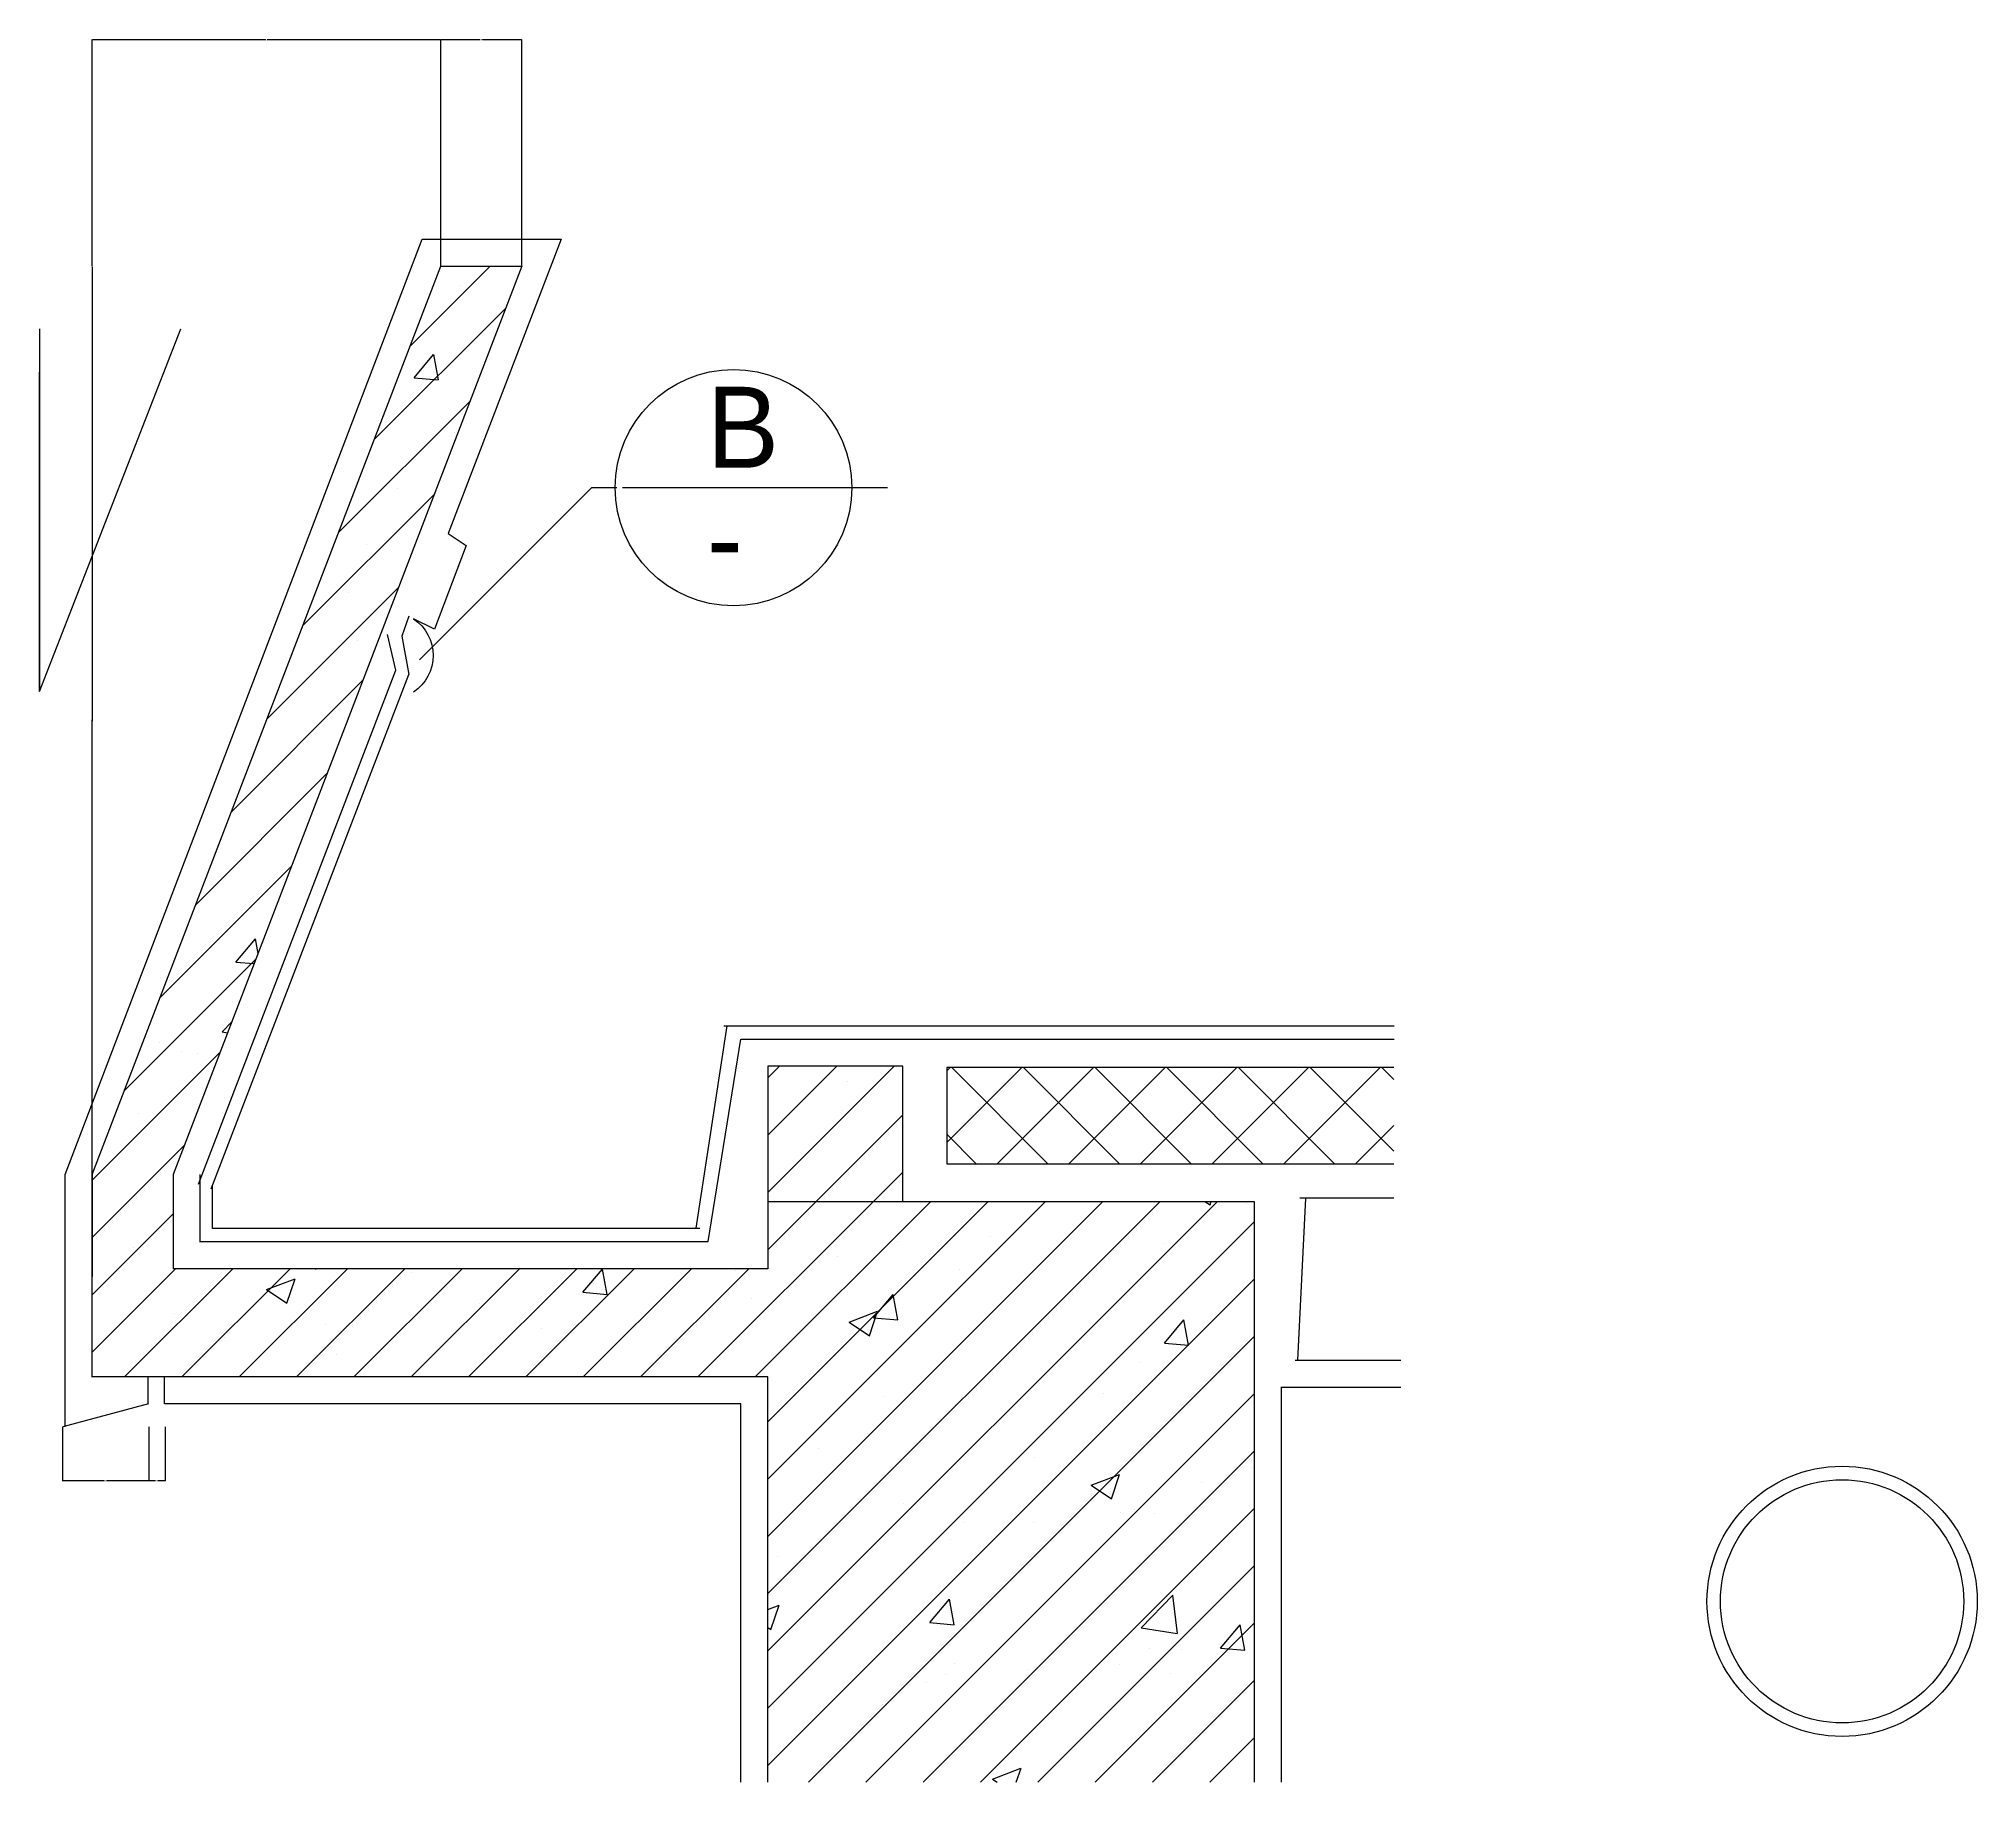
# Model space of a CAD drawing. Header units: metres. Extents: x 6166 to 7601, y 23706 to 24997.
import ezdxf

# ---------------------------------------------------------------- set-up
doc = ezdxf.new("R2010")
doc.units = ezdxf.units.M
doc.layers.add('PUB_DIM', color=3, linetype='Continuous')
doc.dimstyles.get("Standard").update_dxf_attribs({"dimtxt": 2.5, "dimasz": 2.5, "dimexe": 1.25, "dimexo": 0.625, "dimtad": 1, "dimcen": 2.5, "dimazin": 3, "dimtfac": 1, "dimtmove": 0, "dimatfit": 3})

# ---------------------------------------------------------------- blocks, each defined once
blk = doc.blocks.new('*D1')
for p, q in [((6166.46, 24749.64), (6166.21, 24749.64)), ((6166.71, 24677.42), (6166.71, 24749.64)), ((6166.71, 24514.02), (6166.71, 24749.64)), ((6166.71, 24749.64), (6166.71, 24749.64)), ((6166.96, 24749.64), (6167.21, 24749.64))]:
    blk.add_line(p, q)
at = {"layer": 'Defpoints'}
for p in [(6166.71, 24749.64), (6166.71, 24677.42), (6166.71, 24514.02)]:
    blk.add_point(p, dxfattribs=at)
at = {"layer": 'PUB_DIM', "insert": (6166.71, 24750.765), "char_height": 1, "attachment_point": 5}
blk.add_mtext('0', dxfattribs=at)
blk = doc.blocks.new('*D2')
for p, q in [((6205.72, 24828.23), (6205.72, 24492.23)), ((6205.47, 24492.23), (6205.22, 24492.23)), ((6205.72, 24156.23), (6205.72, 24492.23)), ((6205.72, 24492.23), (6205.72, 24492.23)), ((6205.97, 24492.23), (6206.22, 24492.23))]:
    blk.add_line(p, q)
at = {"layer": 'Defpoints'}
for p in [(6205.72, 24828.23), (6205.72, 24492.23), (6205.72, 24156.23)]:
    blk.add_point(p, dxfattribs=at)
at = {"layer": 'PUB_DIM', "insert": (6205.72, 24493.355), "char_height": 1, "attachment_point": 5}
blk.add_mtext('H', dxfattribs=at)
blk = doc.blocks.new('*D3')
for p, q in [((6205.72, 24156.23), (6205.72, 24081.23)), ((6205.47, 24081.23), (6205.22, 24081.23)), ((6205.72, 24006.23), (6205.72, 24081.23)), ((6205.72, 24081.23), (6205.72, 24081.23)), ((6205.97, 24081.23), (6206.22, 24081.23))]:
    blk.add_line(p, q)
at = {"layer": 'Defpoints'}
for p in [(6205.72, 24156.23), (6205.72, 24081.23), (6205.72, 24006.23)]:
    blk.add_point(p, dxfattribs=at)
at = {"layer": 'PUB_DIM', "insert": (6205.72, 24082.355), "char_height": 1, "attachment_point": 5}
blk.add_mtext('0', dxfattribs=at)
blk = doc.blocks.new('*D4')
for p, q in [((6463.67, 24828.57), (6463.67, 24996.35)), ((6463.92, 24996.35), (6492.67, 24996.35)), ((6494.67, 24996.35), (6523.42, 24996.35)), ((6523.67, 24828.57), (6523.67, 24996.35))]:
    blk.add_line(p, q)
at = {"layer": 'Defpoints'}
for p in [(6463.67, 24996.35), (6463.67, 24828.57), (6523.67, 24828.57)]:
    blk.add_point(p, dxfattribs=at)
at = {"layer": 'PUB_DIM', "insert": (6493.67, 24996.35), "char_height": 1, "attachment_point": 5}
blk.add_mtext('60', dxfattribs=at)
blk = doc.blocks.new('*D5')
for p, q in [((6205.67, 24828.57), (6205.67, 24996.35)), ((6205.92, 24996.35), (6334.17, 24996.35)), ((6335.17, 24996.35), (6463.42, 24996.35)), ((6463.67, 24828.57), (6463.67, 24996.35))]:
    blk.add_line(p, q)
at = {"layer": 'Defpoints'}
for p in [(6205.67, 24996.35), (6205.67, 24828.57), (6463.67, 24828.57)]:
    blk.add_point(p, dxfattribs=at)
at = {"layer": 'PUB_DIM', "insert": (6334.67, 24996.35), "char_height": 1, "attachment_point": 5}
blk.add_mtext('B', dxfattribs=at)
blk = doc.blocks.new('*D6')
for p, q in [((6183.67, 23969.5), (6183.67, 23929.53)), ((6247.67, 23969.5), (6247.67, 23929.53)), ((6214.67, 23929.53), (6183.42, 23929.53)), ((6247.92, 23929.53), (6216.67, 23929.53))]:
    blk.add_line(p, q)
at = {"layer": 'Defpoints'}
for p in [(6183.67, 23969.5), (6247.67, 23969.5), (6247.67, 23929.53)]:
    blk.add_point(p, dxfattribs=at)
at = {"layer": 'PUB_DIM', "insert": (6215.67, 23929.53), "char_height": 1, "attachment_point": 5}
blk.add_mtext('60', dxfattribs=at)
blk = doc.blocks.new('*D7')
for p, q in [((6247.67, 23969.5), (6247.67, 23929.53)), ((6259.67, 23969.5), (6259.67, 23929.53)), ((6252.67, 23929.53), (6247.42, 23929.53)), ((6259.92, 23929.53), (6254.67, 23929.53))]:
    blk.add_line(p, q)
at = {"layer": 'Defpoints'}
for p in [(6247.67, 23969.5), (6259.67, 23969.5), (6259.67, 23929.53)]:
    blk.add_point(p, dxfattribs=at)
at = {"layer": 'PUB_DIM', "insert": (6253.67, 23929.53), "char_height": 1, "attachment_point": 5}
blk.add_mtext('10', dxfattribs=at)

msp = doc.modelspace()

# ---------------------------------------------------------------- linework, layer by layer
for p, q in [((6440.93, 24769.13), (6500.36, 24828.57)), ((6477.92, 24814.05), (6477.92, 24814.05)), ((6414.49, 24700.27), (6511.87, 24797.66)), ((6443.96, 24746.04), (6458.43, 24763.27)), ((6461.91, 24744.46), (6458.45, 24763.27)), ((6443.96, 24746.04), (6461.89, 24744.47)), ((6388.06, 24631.42), (6485.44, 24728.8)), ((6474.1, 24705.61), (6474.1, 24705.61)), ((6361.63, 24562.56), (6459.01, 24659.94)), ((6431.31, 24664.18), (6431.31, 24664.18)), ((6408.41, 24622.35), (6408.41, 24622.35)), ((6335.2, 24493.7), (6432.58, 24591.08)), ((6395.18, 24587.29), (6395.18, 24587.29)), ((6402.04, 24551.57), (6402.04, 24551.57)), ((6430.36, 24529.49), (6424.26, 24555.96)), ((6308.76, 24424.84), (6406.14, 24522.22)), ((6404.76, 24522.48), (6404.76, 24522.48)), ((6282.33, 24355.98), (6379.71, 24453.36)), ((6255.9, 24287.12), (6353.28, 24384.5)), ((6312.04, 24313.55), (6326.5, 24330.78)), ((6328.51, 24319.98), (6326.52, 24330.78)), ((6229.47, 24218.26), (6326.85, 24315.64)), ((6312.04, 24313.55), (6325.59, 24312.36)), ((6301.97, 24261.83), (6309.01, 24269.17)), ((6301.97, 24261.83), (6305.95, 24261.21)), ((6205.72, 24152.09), (6300.42, 24246.79)), ((6255.47, 24254.26), (6255.47, 24254.26)), ((6272.03, 24247.27), (6272.03, 24247.27)), ((6283.93, 24245.77), (6283.93, 24245.77)), ((6705.72, 24227.82), (6714.29, 24236.39)), ((6705.72, 24185.4), (6756.71, 24236.39)), ((6705.72, 24142.97), (6799.14, 24236.39)), ((6838.09, 24235.52), (6838.09, 24164.29)), ((7169.01, 24235.52), (6838.09, 24235.52)), ((6838.09, 24179.88), (6893.72, 24235.52)), ((6838.09, 24232.91), (6840.69, 24235.52)), ((6913.06, 24164.29), (6841.83, 24235.52)), ((6875.53, 24164.29), (6946.75, 24235.52)), ((6966.09, 24164.29), (6894.86, 24235.52)), ((6928.56, 24164.29), (6999.79, 24235.52)), ((7019.12, 24164.29), (6947.89, 24235.52)), ((6981.59, 24164.29), (7052.82, 24235.52)), ((7072.15, 24164.29), (7000.93, 24235.52)), ((7034.63, 24164.29), (7105.85, 24235.52)), ((7125.19, 24164.29), (7053.96, 24235.52)), ((7087.66, 24164.29), (7158.89, 24235.52)), ((7169.01, 24173.5), (7106.99, 24235.52)), ((7169.01, 24226.53), (7160.03, 24235.52)), ((6764.37, 24225.48), (6764.37, 24225.48)), ((6239.79, 24201.75), (6239.79, 24201.75)), ((6741.57, 24136.39), (6805.72, 24200.54)), ((6760.76, 24203.68), (6760.76, 24203.68)), ((6860.02, 24164.29), (6838.09, 24186.22)), ((7140.69, 24164.29), (7169.01, 24192.61)), ((6205.72, 24109.66), (6273.98, 24177.93)), ((6783.99, 24136.39), (6805.72, 24158.12)), ((6838.09, 24164.29), (7169.01, 24164.29)), ((6185.72, 23969.5), (6185.72, 24156.39)), ((6791.84, 24143.47), (6791.84, 24143.47)), ((6653.99, 24006.39), (6783.99, 24136.39)), ((6696.42, 24006.39), (6826.42, 24136.39)), ((6705.72, 24100.54), (6741.57, 24136.39)), ((6705.72, 23973.26), (6868.85, 24136.39)), ((6705.72, 23930.84), (6911.27, 24136.39)), ((6705.72, 23888.41), (6953.7, 24136.39)), ((6705.72, 23845.99), (6996.12, 24136.39)), ((6705.72, 23803.56), (7038.55, 24136.39)), ((7029.02, 24136.39), (7032.98, 24133.72)), ((7033, 24133.72), (7033.9, 24136.39)), ((7060.03, 24135.15), (7060.03, 24135.15)), ((6205.72, 24067.23), (6265.72, 24127.23)), ((6705.72, 23761.13), (7065.72, 24121.13)), ((6236.14, 24101.89), (6236.14, 24101.89)), ((6801.58, 24106.51), (6801.58, 24106.51)), ((6870.57, 24110.2), (6870.57, 24110.2)), ((6999.43, 24105.17), (6999.43, 24105.17)), ((6205.72, 24024.81), (6267.3, 24086.39)), ((6229.73, 24006.39), (6309.73, 24086.39)), ((6272.16, 24006.39), (6352.16, 24086.39)), ((6314.58, 24006.39), (6394.58, 24086.39)), ((6357.01, 24006.39), (6437.01, 24086.39)), ((6370.77, 24086.39), (6371.59, 24086.32)), ((6371.61, 24086.32), (6371.6, 24086.39)), ((6399.43, 24006.39), (6479.43, 24086.39)), ((6441.86, 24006.39), (6521.86, 24086.39)), ((6484.29, 24006.39), (6564.29, 24086.39)), ((6526.71, 24006.39), (6606.71, 24086.39)), ((6568.84, 24069.06), (6583.3, 24086.3)), ((6569.14, 24006.39), (6649.14, 24086.39)), ((6586.79, 24067.49), (6583.32, 24086.3)), ((6611.57, 24006.39), (6691.57, 24086.39)), ((6756.95, 24095.25), (6756.95, 24095.25)), ((6847.9, 24085.96), (6847.9, 24085.96)), ((6961.73, 24099.75), (6961.73, 24099.75)), ((6334.85, 24071.06), (6355.86, 24079.12)), ((6349.79, 24060.99), (6355.87, 24079.12)), ((6441.93, 24083.41), (6441.93, 24083.41)), ((6681.84, 24085.36), (6681.84, 24085.36)), ((6705.72, 23718.71), (7065.72, 24078.71)), ((6334.85, 24071.06), (6349.77, 24060.99)), ((6492.38, 24060.42), (6492.38, 24060.42)), ((6568.84, 24069.06), (6586.77, 24067.5)), ((6693.87, 24064.84), (6693.87, 24064.84)), ((6784.02, 24050.24), (6798.48, 24067.48)), ((6801.97, 24048.66), (6798.5, 24067.47)), ((6266.97, 24053.38), (6266.97, 24053.38)), ((6378.76, 24045.46), (6378.76, 24045.46)), ((6765.99, 24047.03), (6787, 24055.09)), ((6765.99, 24047.03), (6780.91, 24036.96)), ((6780.93, 24036.96), (6787.01, 24055.09)), ((6784.02, 24050.24), (6801.95, 24048.67)), ((6999.2, 24031.41), (7013.66, 24048.65)), ((7017.15, 24029.84), (7013.68, 24048.64)), ((6303.66, 24035.57), (6303.66, 24035.57)), ((6538.05, 24042.35), (6538.05, 24042.35)), ((6735.83, 23706.39), (7065.72, 24036.28)), ((6999.2, 24031.41), (7017.13, 24029.84)), ((6386.52, 24023.14), (6386.52, 24023.14)), ((6981.11, 24016.82), (6981.11, 24016.82)), ((7056.21, 24026.71), (7056.21, 24026.71)), ((6247.26, 23986.39), (6247.26, 24006.39)), ((6259.25, 23986.39), (6259.25, 24006.39)), ((6995.79, 24005.3), (6995.79, 24005.3)), ((6247.39, 23986.39), (6184.02, 23969.5)), ((6685.72, 23986.39), (6259.25, 23986.39)), ((6685.72, 23706.39), (6685.72, 23986.42)), ((6778.26, 23706.39), (7065.72, 23993.85)), ((6791.64, 23991.88), (6791.64, 23991.88)), ((6844.25, 23986.09), (6844.25, 23986.09)), ((6954.41, 23994.5), (6954.41, 23994.5)), ((7085.72, 23999.16), (7085.72, 23706.39)), ((7085.72, 23998.85), (7174.1, 23998.85)), ((6779.45, 23964.47), (6779.45, 23964.47)), ((6743.16, 23953.22), (6743.16, 23953.22)), ((6820.68, 23706.39), (7065.72, 23951.43)), ((6903.31, 23946.45), (6903.31, 23946.45)), ((6945.06, 23926.24), (6966.07, 23934.31)), ((6960, 23916.17), (6966.09, 23934.3)), ((7026.3, 23928.63), (7026.3, 23928.63)), ((7063.45, 23939.68), (7063.45, 23939.68)), ((6945.06, 23926.24), (6959.98, 23916.18)), ((6806.42, 23912.92), (6806.42, 23912.92)), ((6863.11, 23706.39), (7065.72, 23909)), ((6966.56, 23906.15), (6966.56, 23906.15)), ((6977.29, 23908.39), (6977.29, 23908.39)), ((6992.14, 23905.43), (6992.14, 23905.43)), ((6840.61, 23886.23), (6840.61, 23886.23)), ((6851.34, 23898.6), (6851.34, 23898.6)), ((6902.19, 23898.5), (6902.19, 23898.5)), ((6712.72, 23873.56), (6712.72, 23873.56)), ((6905.54, 23706.39), (7065.72, 23866.57)), ((6825.64, 23824.58), (6840.11, 23841.82)), ((6843.59, 23823.01), (6840.12, 23841.81)), ((6982.09, 23820.63), (7005.45, 23844.98)), ((7008.79, 23816.48), (7005.47, 23844.97)), ((6705.72, 23834.37), (6714, 23837.55)), ((6707.94, 23819.41), (6714.02, 23837.54)), ((6705.72, 23820.9), (6707.92, 23819.42)), ((6825.64, 23824.58), (6843.57, 23823.01)), ((6947.96, 23706.39), (7065.72, 23824.15)), ((6982.09, 23820.63), (7008.77, 23816.49)), ((7040.82, 23805.76), (7055.28, 23822.99)), ((7058.77, 23804.18), (7055.3, 23822.99)), ((6988.49, 23805.56), (6988.49, 23805.56)), ((7011.99, 23805.02), (7011.99, 23805.02)), ((7040.82, 23805.76), (7058.75, 23804.19)), ((6836.96, 23786.36), (6836.96, 23786.36)), ((6843.62, 23793.96), (6843.62, 23793.96)), ((6898.37, 23790.07), (6898.37, 23790.07)), ((6965.91, 23793.62), (6965.91, 23793.62)), ((7003.77, 23787.19), (7003.77, 23787.19)), ((6823.27, 23780.18), (6823.27, 23780.18)), ((6990.39, 23706.39), (7065.72, 23781.72)), ((6790.96, 23763.58), (6790.96, 23763.58)), ((7032.82, 23706.39), (7065.72, 23739.29)), ((6872.07, 23708.7), (6893.07, 23716.76)), ((6889.61, 23706.39), (6893.09, 23716.76)), ((6872.07, 23708.7), (6875.49, 23706.39))]:
    msp.add_line(p, q)
msp.add_lwpolyline([(6185.72, 24156.39), (6450, 24848.57), (6552.84, 24848.57), (6469.22, 24630.72), (6482.38, 24621.79), (6459.13, 24559.84), (6443.63, 24567.58, -0.53), (6443.63, 24513.37)], format="xyb")
for points in [[(6705.72, 23706.39), (6705.72, 24006.39), (6205.72, 24006.39), (6205.72, 24156.39), (6463.74, 24828.57), (6523.74, 24828.57), (6265.72, 24156.39), (6265.72, 24086.39)], [(6705.72, 23706.39), (6705.72, 24006.39), (6205.72, 24006.39), (6205.72, 24156.39), (6463.74, 24828.57), (6523.74, 24828.57), (6265.72, 24156.39), (6265.72, 24086.39)], [(6440.12, 24569.5), (6434.88, 24554.77)], [(6434.88, 24554.77), (6440.17, 24526.48)], [(6284.39, 24149.23), (6430.36, 24529.49)], [(6293.72, 24145.64), (6440.17, 24526.48)], [(6652.78, 24116.43), (6675.72, 24266.39)], [(6673.14, 24266.39), (7169.36, 24266.39)], [(6661.69, 24106.75), (6685.72, 24256.39)], [(6685.99, 24256.39), (7169.36, 24256.39)], [(6805.72, 24136.39), (6805.72, 24236.39), (6705.72, 24236.39), (6705.72, 24086.39), (6265.64, 24086.39)], [(6805.72, 24136.39), (6805.72, 24236.39), (6705.72, 24236.39), (6705.72, 24086.39), (6265.64, 24086.39)], [(6285.72, 24106.25), (6285.72, 24156.39)], [(6294.79, 24116.39), (6294.79, 24147.96)], [(6705.72, 24136.39), (7065.72, 24136.39), (7065.72, 23706.39)], [(6705.72, 24136.39), (7065.72, 24136.39), (7065.72, 23706.39)], [(7103.56, 24138.85), (7097.74, 24018.85)], [(7169.01, 24138.85), (7099.54, 24138.85)], [(6655.32, 24116.39), (6294.79, 24116.39)], [(6661.69, 24106.39), (6285.72, 24106.39)], [(7095.87, 24018.85), (7174.1, 24018.85)]]:
    msp.add_lwpolyline(points)
for radius in [100, 90]:
    msp.add_circle((7500.72, 23840.3), radius)
at = {"layer": 'PUB_DIM'}
for p, q in [((6166.71, 24782.17), (6166.71, 24514.02)), ((6166.78, 24513.79), (6271.45, 24782.17)), ((6447.87, 24537.18), (6575.49, 24664.71)), ((6575.49, 24664.71), (6593.99, 24664.71)), ((6598.28, 24664.71), (6794.26, 24664.71))]:
    msp.add_line(p, q, dxfattribs=at)
msp.add_circle((6680.32, 24664.71), 87.53, dxfattribs=at)

# ---------------------------------------------------------------- texts
for s, p in [('B', (6660.5, 24679.41)), ('-', (6660.49, 24597.15))]:
    msp.add_text(s, height=60).set_placement(p)

# ---------------------------------------------------------------- dimensions: what is measured, and where the dimension line sits
for base, p1, p2, text, picture, middle in [((6205.67, 24996.35), (6205.67, 24828.57), (6463.67, 24828.57), 'B', '*D5', (6334.67, 24996.35)), ((6205.72, 24492.23), (6205.72, 24156.23), (6205.72, 24828.23), 'H', '*D2', (6205.72, 24493.355)), ((6247.67, 23929.53), (6247.67, 23969.5), (6183.67, 23969.5), '60', '*D6', (6215.67, 23929.53)), ((6259.67, 23929.53), (6259.67, 23969.5), (6247.67, 23969.5), '10', '*D7', (6253.67, 23929.53))]:
    dim = msp.add_linear_dim(base=base, p1=p1, p2=p2, text=text, dimstyle='Standard', dxfattribs=at)
    dim.commit()
    dim.dimension.update_dxf_attribs({"geometry": picture, "text_midpoint": middle})
for base, p1, p2, picture, middle in [((6463.67, 24996.35), (6463.67, 24828.57), (6523.67, 24828.57), '*D4', (6493.67, 24996.35)), ((6166.71, 24749.64), (6166.71, 24677.42), (6166.71, 24514.02), '*D1', (6166.71, 24750.765)), ((6205.72, 24081.23), (6205.72, 24006.23), (6205.72, 24156.23), '*D3', (6205.72, 24082.355))]:
    dim = msp.add_linear_dim(base=base, p1=p1, p2=p2, dimstyle='Standard', dxfattribs=at)
    dim.commit()
    dim.dimension.update_dxf_attribs({"geometry": picture, "text_midpoint": middle})

doc.saveas('drawing.dxf')
